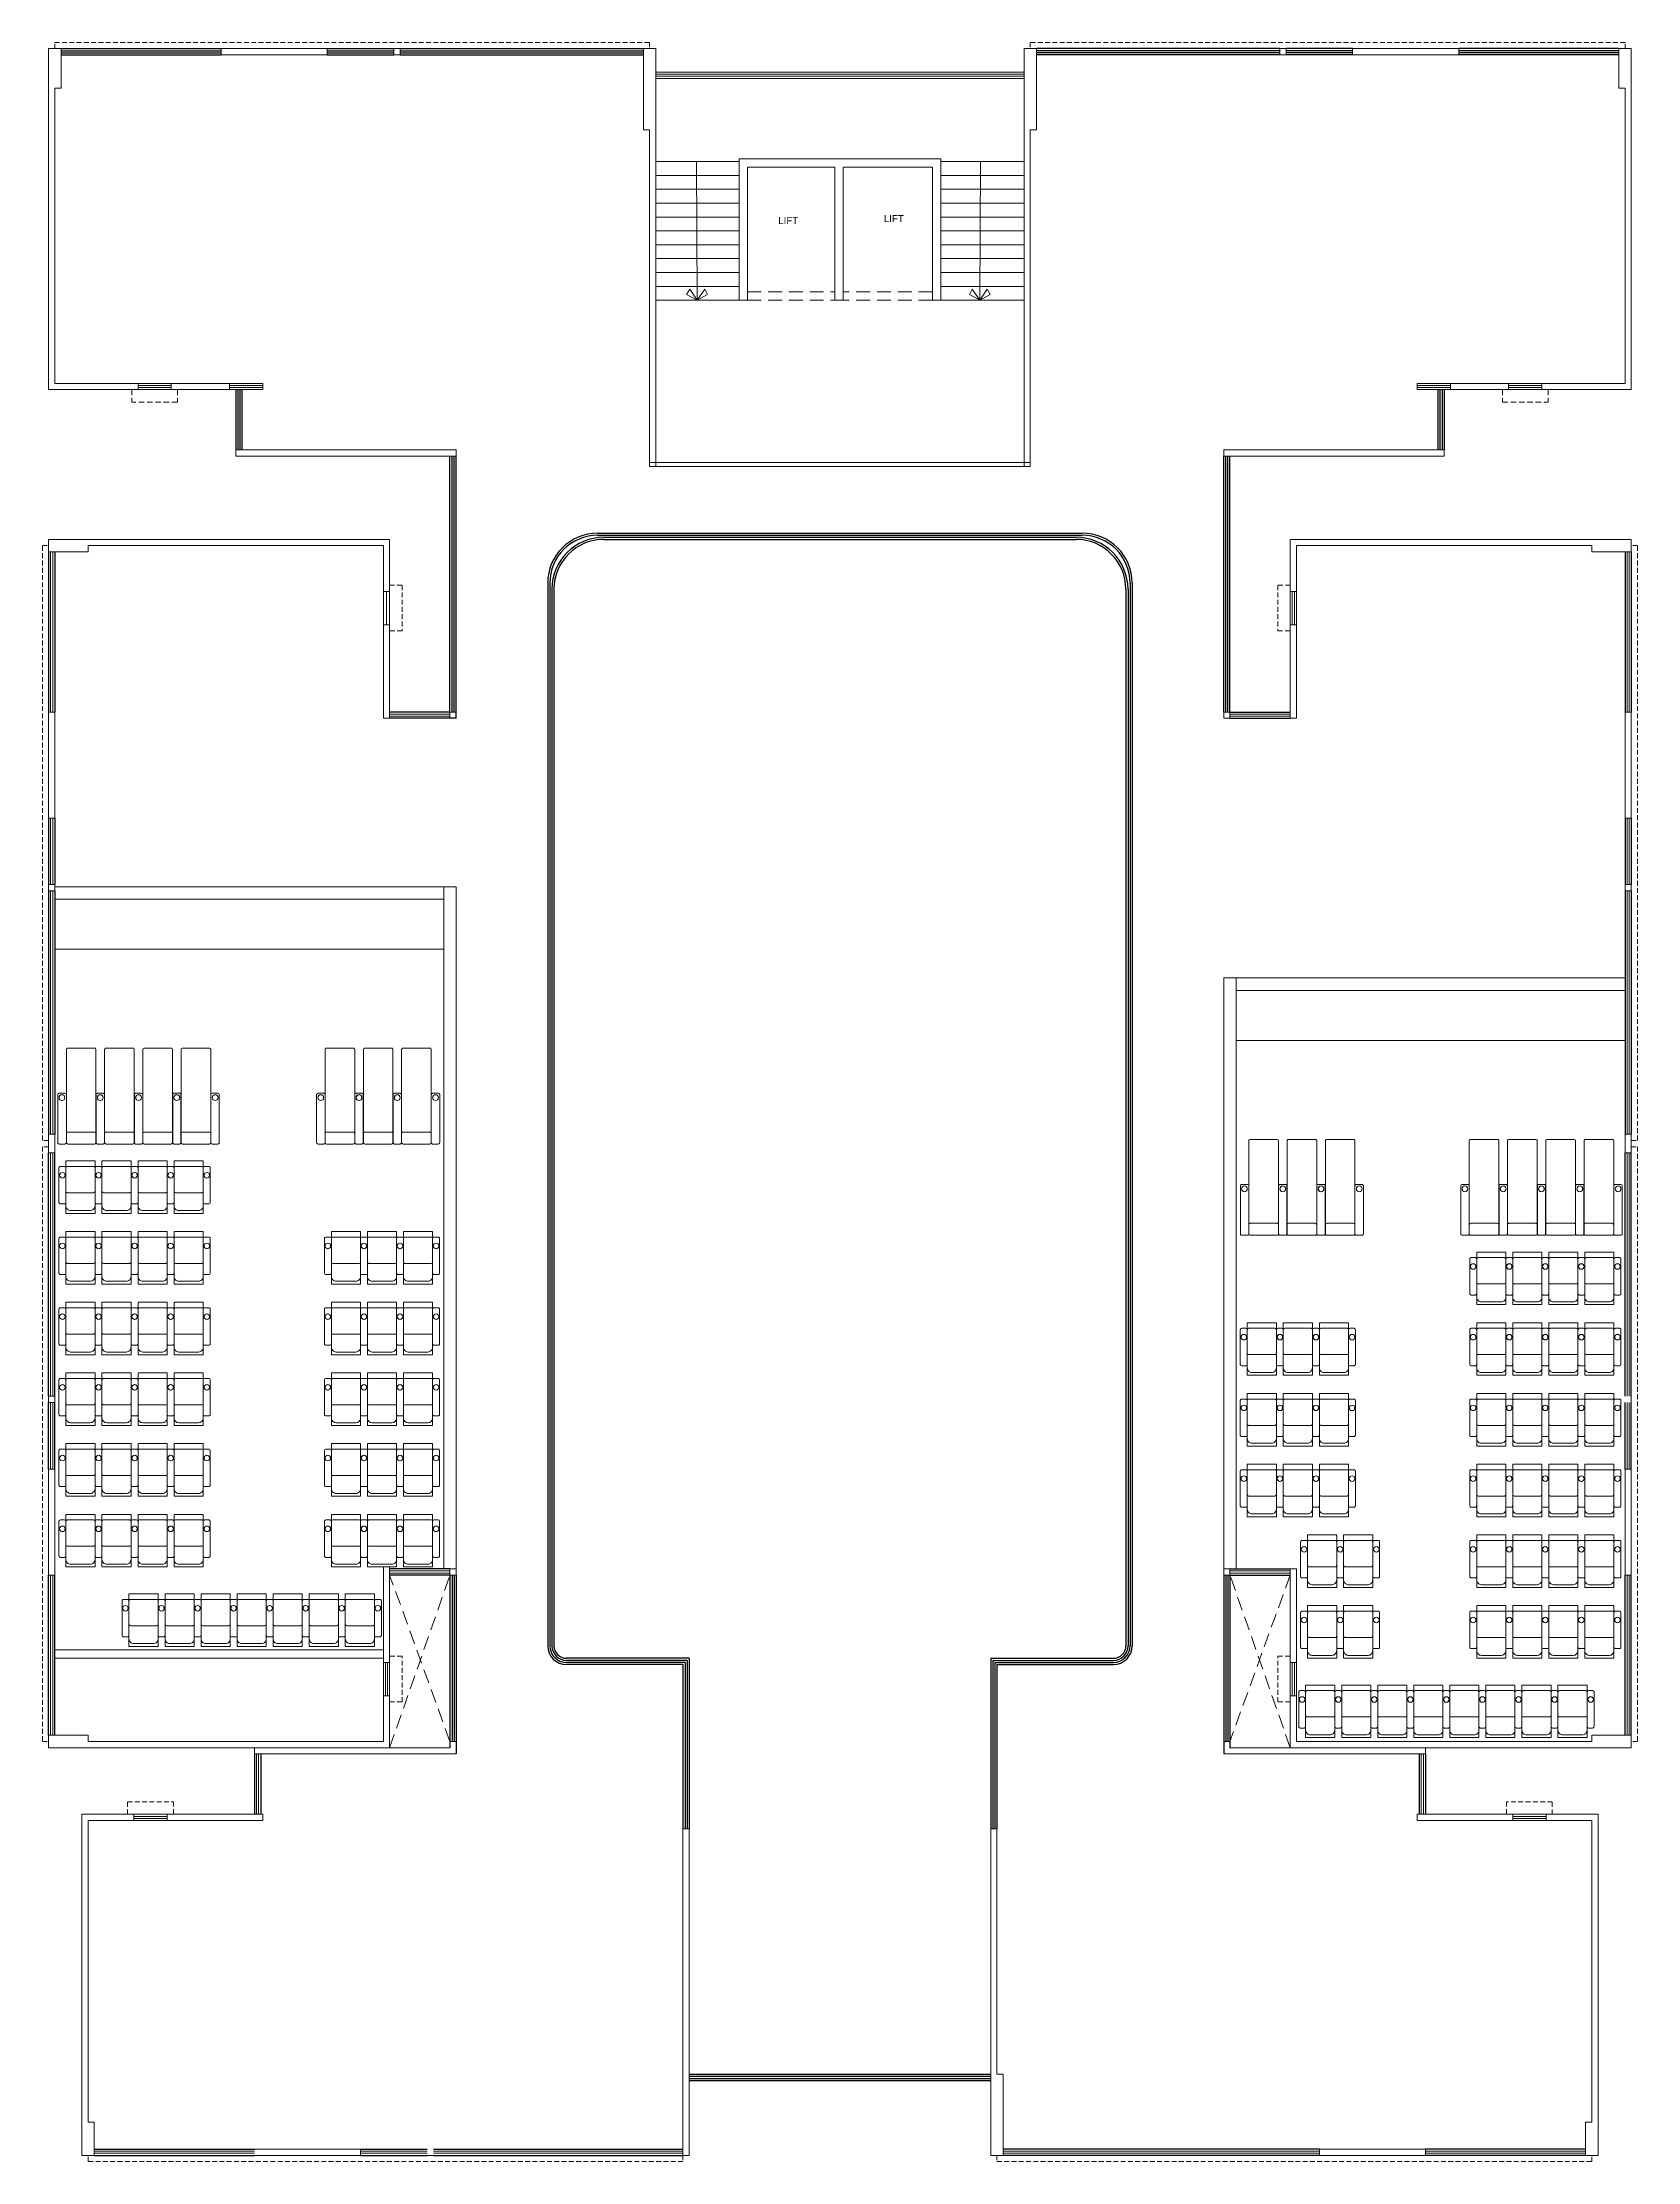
# Model space of a CAD drawing. Header units: inches. Extents: x 1807 to 67852, y 1160 to 20242.
# Drawn here: x 35928 to 37079, y 8234 to 9763 of the extents above; entities that cross this region are included whole.
import ezdxf
from ezdxf.lldxf.tags import DXFTag

# ---------------------------------------------------------------- set-up
doc = ezdxf.new("R2010")
doc.units = ezdxf.units.IN
doc.header["$MEASUREMENT"] = 0
doc.linetypes.add('DASHED', pattern=[0.75, 0.5, -0.25])
for name, color, linetype, lineweight in [('02WINDOW & DOTTED', 8, 'Continuous', 20), ('CHAIRS', 34, 'Continuous', 20), ('Nstair', 8, 'Continuous', 20), ('PROJ.', 8, 'DASHED', 20), ('RAILING', 8, 'Continuous', 25), ('Railing 01', 8, 'Continuous', 18), ('SHOP TEXT', 7, 'Continuous', 15), ('wall', 7, 'Continuous', 20), ('WALLS', 7, 'Continuous', 20), ('WINDOW', 8, 'Continuous', 15)]:
    doc.layers.add(name, color=color, linetype=linetype, lineweight=lineweight)
doc.layers.add('Chair', color=34, linetype='Continuous')
doc.layers.add('GF', color=36, linetype='Continuous')
doc.styles.add('Krupalu 1', font='arial.ttf')
tags = doc.linetypes.add('HIDDEN', pattern=[0.375, 0.25, -0.125]).pattern_tags.tags
tags[6:7] = [DXFTag(74, 4), DXFTag(75, 0), DXFTag(340, '0'), DXFTag(46, 1.0), DXFTag(50, 0.0), DXFTag(44, 0.0), DXFTag(45, 0.0)]
tags[4:5] = [DXFTag(74, 4), DXFTag(75, 0), DXFTag(340, '0'), DXFTag(46, 1.0), DXFTag(50, 0.0), DXFTag(44, 0.0), DXFTag(45, 0.0)]

msp = doc.modelspace()

# ---------------------------------------------------------------- texts
at = {"layer": 'SHOP TEXT', "ltscale": 0.1, "style": 'Krupalu 1'}
for p in [(36459.2, 9631.7), (36535.3, 9633.1)]:
    msp.add_text('LIFT', height=5, dxfattribs=at).set_placement(p)

# ---------------------------------------------------------------- blocks, each defined once
blk = doc.blocks.new('Recliner chair-01')
at = {"layer": 'CHAIRS', "linetype": 'HIDDEN', "lineweight": -2}
blk.add_lwpolyline([(-10.5, 33.9), (10.5, 33.9), (10.5, -4), (-10.5, -4)], close=True, dxfattribs=at)
at = {"layer": 'CHAIRS', "lineweight": -2}
for points in [[(-7.1, 31.9), (7.1, 31.9, -0.414214), (10.5, 28.5), (10.5, 1, -0.414214), (9.5, 0), (-9.5, 0, -0.414214), (-10.5, 1), (-10.5, 28.5, -0.414214)], [(-10.5, 1), (-10.5, 26, 0.414214), (-11.5, 27), (-14.5, 27, 0.414214), (-15.5, 26), (-15.5, 1, 0.414214), (-14.5, 0), (-11.5, 0, 0.414214)], [(10.5, 1), (10.5, 18, 0.414214), (9.5, 19), (-9.5, 19, 0.414214), (-10.5, 18), (-10.5, 1, 0.414214), (-9.5, 0), (9.5, 0, 0.414214)], [(10.5, 1), (10.5, 26, -0.414214), (11.5, 27), (14.5, 27, -0.414214), (15.5, 26), (15.5, 1, -0.414214), (14.5, 0), (11.5, 0, -0.414214)]]:
    blk.add_lwpolyline(points, format="xyb", close=True, dxfattribs=at)
for centre in [(-13, 6.4), (13.1, 6.4)]:
    blk.add_circle(centre, 2, dxfattribs=at)
blk = doc.blocks.new('*U222')
at = {"layer": 'CHAIRS'}
blk.add_blockref('Recliner chair-01', (0, -14.9), dxfattribs=at)
blk = doc.blocks.new('*U221')
at = {"layer": 'GF', "color": 0, "linetype": 'ByBlock', "lineweight": -2}
for p in [(0, 0), (26, 0), (52, 0), (78, 0)]:
    blk.add_blockref('*U222', p, dxfattribs=at)
at = {"layer": 'GF', "color": 0, "linetype": 'ByBlock', "lineweight": -2, "transparency": 16777216}
for p in [(104, 0), (130, 0), (156, 0)]:
    blk.add_blockref('*U222', p, dxfattribs=at)
blk = doc.blocks.new('*U224')
at = {"layer": 'CHAIRS'}
blk.add_blockref('Recliner chair-01', (0, -14.9), dxfattribs=at)
blk = doc.blocks.new('*U223')
at = {"layer": 'GF', "color": 0, "linetype": 'ByBlock', "lineweight": -2}
for p in [(0, 0), (26, 0), (52, 0)]:
    blk.add_blockref('*U224', p, dxfattribs=at)
at = {"layer": 'GF', "color": 0, "linetype": 'ByBlock', "lineweight": -2, "transparency": 16777216}
for p in [(78, 0), (0, -51), (26, -51), (52, -51), (78, -51), (0, -102), (26, -102), (52, -102), (78, -102), (0, -153), (26, -153), (52, -153), (78, -153), (0, -204), (26, -204), (52, -204), (78, -204), (0, -255), (26, -255), (52, -255), (78, -255)]:
    blk.add_blockref('*U224', p, dxfattribs=at)
blk = doc.blocks.new('*U226')
at = {"layer": 'CHAIRS'}
blk.add_blockref('Recliner chair-01', (0, -14.9), dxfattribs=at)
blk = doc.blocks.new('*U225')
at = {"layer": 'GF', "color": 0, "linetype": 'ByBlock', "lineweight": -2}
for p in [(0, 0), (26, 0)]:
    blk.add_blockref('*U226', p, dxfattribs=at)
at = {"layer": 'GF', "color": 0, "linetype": 'ByBlock', "lineweight": -2, "transparency": 16777216}
for p in [(52, 0), (0, -51), (26, -51), (52, -51), (0, -102), (26, -102), (52, -102), (0, -153), (26, -153), (52, -153), (0, -204), (26, -204), (52, -204)]:
    blk.add_blockref('*U226', p, dxfattribs=at)
blk = doc.blocks.new('lounger chair')
at = {"layer": 'CHAIRS'}
for points in [[(-15.5, -36), (-11.5, -36, 0.414214), (-10.5, -35), (-10.5, -1, 0.414214), (-11.5, 0), (-15.5, 0, 0.414214), (-16.5, -1), (-16.5, -35, 0.414214)], [(-10.5, -1), (-10.5, -7.5, 0.414214), (-9.5, -8.5), (9.5, -8.5, 0.414214), (10.5, -7.5), (10.5, -1, 0.414214), (9.5, 0), (-9.5, 0, 0.414214)], [(-10.5, -1), (-10.5, -67, 0.414214), (-9.5, -68), (9.5, -68, 0.414214), (10.5, -67), (10.5, -1, 0.414214), (9.5, 0), (-9.5, 0, 0.414214)], [(11.5, -36), (15.5, -36, 0.414214), (16.5, -35), (16.5, -1, 0.414214), (15.5, 0), (11.5, 0, 0.414214), (10.5, -1), (10.5, -35, 0.414214)]]:
    blk.add_lwpolyline(points, format="xyb", close=True, dxfattribs=at)
for centre in [(-13.6, -32.9), (13.6, -32.9)]:
    blk.add_circle(centre, 2.05, dxfattribs=at)
blk = doc.blocks.new('*U83')
at = {"layer": 'CHAIRS'}
blk.add_blockref('lounger chair', (0, 34), dxfattribs=at)
blk = doc.blocks.new('*U228')
at = {"layer": 'CHAIRS', "color": 0, "linetype": 'ByBlock', "lineweight": -2, "xscale": -1.016987999738211, "yscale": 1.016987999738211, "zscale": 1.016987999738211}
blk.add_blockref('*U83', (0, 0), dxfattribs=at)
blk = doc.blocks.new('*U227')
at = {"layer": 'Chair', "color": 0, "linetype": 'ByBlock', "lineweight": -2}
for p in [(0, 0), (27.6, 0), (55.2, 0)]:
    blk.add_blockref('*U228', p, dxfattribs=at)
at = {"layer": 'Chair', "color": 0, "linetype": 'ByBlock', "lineweight": -2, "transparency": 16777216}
blk.add_blockref('*U228', (82.8, 0), dxfattribs=at)
blk = doc.blocks.new('*U230')
at = {"layer": 'CHAIRS', "color": 0, "linetype": 'ByBlock', "lineweight": -2, "xscale": -1.016987999738211, "yscale": 1.016987999738211, "zscale": 1.016987999738211}
blk.add_blockref('*U83', (0, 0), dxfattribs=at)
blk = doc.blocks.new('*U229')
at = {"layer": 'Chair', "color": 0, "linetype": 'ByBlock', "lineweight": -2}
for p in [(0, 0), (27.6, 0), (55.2, 0)]:
    blk.add_blockref('*U230', p, dxfattribs=at)
blk = doc.blocks.new('*U232')
at = {"layer": 'CHAIRS'}
blk.add_blockref('Recliner chair-01', (0, -14.9), dxfattribs=at)
blk = doc.blocks.new('*U231')
at = {"layer": 'GF', "color": 0, "linetype": 'ByBlock', "lineweight": -2}
for p in [(0, 0), (26, 0), (52, 0), (78, 0)]:
    blk.add_blockref('*U232', p, dxfattribs=at)
at = {"layer": 'GF', "color": 0, "linetype": 'ByBlock', "lineweight": -2, "transparency": 16777216}
for p in [(104, 0), (130, 0), (156, 0), (182, 0)]:
    blk.add_blockref('*U232', p, dxfattribs=at)
blk = doc.blocks.new('*U234')
at = {"layer": 'CHAIRS'}
blk.add_blockref('Recliner chair-01', (0, -14.9), dxfattribs=at)
blk = doc.blocks.new('*U233')
at = {"layer": 'GF', "color": 0, "linetype": 'ByBlock', "lineweight": -2}
for p in [(0, 0), (26, 0), (52, 0)]:
    blk.add_blockref('*U234', p, dxfattribs=at)
at = {"layer": 'GF', "color": 0, "linetype": 'ByBlock', "lineweight": -2, "transparency": 16777216}
for p in [(78, 0), (0, -51), (26, -51), (52, -51), (78, -51), (0, -102), (26, -102), (52, -102), (78, -102), (0, -153), (26, -153), (52, -153), (78, -153), (0, -204), (26, -204), (52, -204), (78, -204), (0, -255), (26, -255), (52, -255), (78, -255)]:
    blk.add_blockref('*U234', p, dxfattribs=at)
blk = doc.blocks.new('*U236')
at = {"layer": 'CHAIRS'}
blk.add_blockref('Recliner chair-01', (0, -14.9), dxfattribs=at)
blk = doc.blocks.new('*U235')
at = {"layer": 'GF', "color": 0, "linetype": 'ByBlock', "lineweight": -2}
for p in [(0, 0), (26, 0)]:
    blk.add_blockref('*U236', p, dxfattribs=at)
at = {"layer": 'GF', "color": 0, "linetype": 'ByBlock', "lineweight": -2, "transparency": 16777216}
for p in [(52, 0), (0, -51), (26, -51), (52, -51), (0, -102), (26, -102), (52, -102)]:
    blk.add_blockref('*U236', p, dxfattribs=at)
blk = doc.blocks.new('*U238')
at = {"layer": 'CHAIRS', "color": 0, "linetype": 'ByBlock', "lineweight": -2, "xscale": -1.016987999738211, "yscale": 1.016987999738211, "zscale": 1.016987999738211}
blk.add_blockref('*U83', (0, 0), dxfattribs=at)
blk = doc.blocks.new('*U237')
at = {"layer": 'Chair', "color": 0, "linetype": 'ByBlock', "lineweight": -2}
for p in [(0, 0), (27.6, 0), (55.2, 0)]:
    blk.add_blockref('*U238', p, dxfattribs=at)
at = {"layer": 'Chair', "color": 0, "linetype": 'ByBlock', "lineweight": -2, "transparency": 16777216}
blk.add_blockref('*U238', (82.8, 0), dxfattribs=at)
blk = doc.blocks.new('*U240')
at = {"layer": 'CHAIRS', "color": 0, "linetype": 'ByBlock', "lineweight": -2, "xscale": -1.016987999738211, "yscale": 1.016987999738211, "zscale": 1.016987999738211}
blk.add_blockref('*U83', (0, 0), dxfattribs=at)
blk = doc.blocks.new('*U239')
at = {"layer": 'Chair', "color": 0, "linetype": 'ByBlock', "lineweight": -2}
for p in [(0, 0), (27.6, 0), (55.2, 0)]:
    blk.add_blockref('*U240', p, dxfattribs=at)
blk = doc.blocks.new('*U242')
at = {"layer": 'CHAIRS'}
blk.add_blockref('Recliner chair-01', (0, -14.9), dxfattribs=at)
blk = doc.blocks.new('*U241')
at = {"layer": 'GF', "color": 0, "linetype": 'ByBlock', "lineweight": -2}
for p in [(0, 0), (26, 0)]:
    blk.add_blockref('*U242', p, dxfattribs=at)
at = {"layer": 'GF', "color": 0, "linetype": 'ByBlock', "lineweight": -2, "transparency": 16777216}
for p in [(0, -51), (26, -51)]:
    blk.add_blockref('*U242', p, dxfattribs=at)

# ---------------------------------------------------------------- linework, layer by layer
at = {"layer": '02WINDOW & DOTTED'}
for p, q in [((36636.4, 9741.2), (36370.7, 9741.2)), ((36636.4, 9739.7), (36370.7, 9739.7)), ((36636.4, 9738.2), (36370.7, 9738.2)), ((36636.4, 9736.7), (36370.7, 9736.7)), ((36334.7, 8597.2), (36394.7, 8597.2)), ((36334.7, 8595.7), (36393.2, 8595.7)), ((36334.7, 8594.2), (36391.7, 8594.2)), ((36334.7, 8592.7), (36390.2, 8592.7))]:
    msp.add_line(p, q, dxfattribs=at)
at = {"layer": '02WINDOW & DOTTED', "linetype": 'DASHED', "ltscale": 20}
for p, q in [((36436.9, 9582.7), (36499.9, 9582.7)), ((36436.9, 9576.7), (36499.9, 9576.7)), ((36570.4, 9582.7), (36505.9, 9582.7)), ((36570.4, 9576.7), (36505.9, 9576.7)), ((36222.4, 8537.2), (36178.9, 8657.2)), ((36178.9, 8532.7), (36222.4, 8657.2)), ((36828.4, 8532.7), (36784.9, 8657.2)), ((36828.4, 8657.2), (36784.9, 8537.2))]:
    msp.add_line(p, q, dxfattribs=at)
at = {"layer": 'Nstair', "ltscale": 10}
for p, q in [((36430.9, 9676.7), (36370.9, 9676.7)), ((36400.2, 9676.7), (36400.7, 9576.7)), ((36576.4, 9676.7), (36636.4, 9676.7)), ((36605, 9676.7), (36604.5, 9576.7)), ((36430.9, 9666.7), (36370.9, 9666.7)), ((36576.4, 9666.7), (36636.4, 9666.7)), ((36430.9, 9656.7), (36370.9, 9656.7)), ((36430.9, 9646.7), (36370.9, 9646.7)), ((36576.4, 9656.7), (36636.4, 9656.7)), ((36576.4, 9646.7), (36636.4, 9646.7)), ((36430.9, 9636.7), (36370.9, 9636.7)), ((36576.4, 9636.7), (36636.4, 9636.7)), ((36430.9, 9626.7), (36370.9, 9626.7)), ((36430.9, 9616.7), (36370.9, 9616.7)), ((36576.4, 9626.7), (36636.4, 9626.7)), ((36576.4, 9616.7), (36636.4, 9616.7)), ((36430.9, 9606.7), (36370.9, 9606.7)), ((36576.4, 9606.7), (36636.4, 9606.7)), ((36430.9, 9596.7), (36370.9, 9596.7)), ((36430.9, 9586.7), (36370.9, 9586.7)), ((36393.1, 9580.9), (36395.3, 9584.8)), ((36395.3, 9584.8), (36400.7, 9576.7)), ((36406.1, 9584.8), (36400.7, 9576.7)), ((36408.2, 9580.9), (36406.1, 9584.8)), ((36576.4, 9596.7), (36636.4, 9596.7)), ((36576.4, 9586.7), (36636.4, 9586.7)), ((36597, 9580.9), (36599.1, 9584.8)), ((36599.1, 9584.8), (36604.5, 9576.7)), ((36609.9, 9584.8), (36604.5, 9576.7)), ((36612.1, 9580.9), (36609.9, 9584.8)), ((36430.9, 9576.7), (36370.9, 9576.7)), ((36400.7, 9576.7), (36393.1, 9580.9)), ((36400.7, 9576.7), (36408.2, 9580.9)), ((36576.4, 9576.7), (36636.4, 9576.7)), ((36604.5, 9576.7), (36597, 9580.9)), ((36604.5, 9576.7), (36612.1, 9580.9))]:
    msp.add_line(p, q, dxfattribs=at)
at = {"layer": 'PROJ.', "ltscale": 8}
for p, q in [((35992.9, 9512.2), (35992.9, 9503.2)), ((36025.9, 9512.2), (36025.9, 9503.2)), ((36981.4, 9512.2), (36981.4, 9503.2)), ((37014.4, 9512.2), (37014.4, 9503.2)), ((36025.9, 9503.2), (35992.9, 9503.2)), ((36981.4, 9503.2), (37014.4, 9503.2))]:
    msp.add_line(p, q, dxfattribs=at)
at = {"layer": 'PROJ.', "ltscale": 7}
for points in [[(35937.4, 9758.2), (35937.4, 9762.7), (36366.4, 9762.7), (36366.4, 9758.2)], [(37069.9, 9758.2), (37069.9, 9762.7), (36640.9, 9762.7), (36640.9, 9758.2)], [(35932.9, 8970.7), (35928.4, 8970.7), (35928.4, 9399.7), (35932.9, 9399.7)], [(37074.4, 8970.7), (37078.9, 8970.7), (37078.9, 9399.7), (37074.4, 9399.7)], [(36178.9, 9371.2), (36187.9, 9371.2), (36187.9, 9338.2), (36178.9, 9338.2)], [(36828.4, 9371.2), (36819.4, 9371.2), (36819.4, 9338.2), (36828.4, 9338.2)], [(35932.9, 8966.2), (35928.4, 8966.2), (35928.4, 8537.2), (35932.9, 8537.2)], [(37074.4, 8966.2), (37078.9, 8966.2), (37078.9, 8537.2), (37074.4, 8537.2)], [(36178.9, 8565.7), (36187.9, 8565.7), (36187.9, 8598.7), (36178.9, 8598.7)], [(36828.4, 8565.7), (36819.4, 8565.7), (36819.4, 8598.7), (36828.4, 8598.7)], [(35989.9, 8484.7), (35989.9, 8493.7), (36022.9, 8493.7), (36022.9, 8484.7)], [(37017.4, 8484.7), (37017.4, 8493.7), (36984.4, 8493.7), (36984.4, 8484.7)], [(36390.4, 8238.7), (36390.4, 8234.2), (35961.4, 8234.2), (35961.4, 8238.7)], [(36616.9, 8238.7), (36616.9, 8234.2), (37045.9, 8234.2), (37045.9, 8238.7)]]:
    msp.add_lwpolyline(points, dxfattribs=at)
at = {"layer": 'RAILING'}
for p, q in [((35941.9, 9758.2), (36057.4, 9758.2)), ((35941.9, 9756.7), (36057.4, 9756.7)), ((35941.9, 9755.2), (36057.4, 9755.2)), ((35941.9, 9753.7), (36057.4, 9753.7)), ((36133.9, 9758.2), (36181.9, 9758.2)), ((36133.9, 9756.7), (36181.9, 9756.7)), ((36133.9, 9755.2), (36181.9, 9755.2)), ((36133.9, 9753.7), (36181.9, 9753.7)), ((36186.4, 9758.2), (36361.9, 9758.2)), ((36186.4, 9756.7), (36361.9, 9756.7)), ((36186.4, 9755.2), (36361.9, 9755.2)), ((36186.4, 9753.7), (36361.9, 9753.7)), ((36820.9, 9758.2), (36645.4, 9758.2)), ((36820.9, 9756.7), (36645.4, 9756.7)), ((36820.9, 9755.2), (36645.4, 9755.2)), ((36820.9, 9753.7), (36645.4, 9753.7)), ((36873.4, 9758.2), (36825.4, 9758.2)), ((36873.4, 9756.7), (36825.4, 9756.7)), ((36873.4, 9755.2), (36825.4, 9755.2)), ((36873.4, 9753.7), (36825.4, 9753.7)), ((37065.4, 9758.2), (36949.9, 9758.2)), ((37065.4, 9756.7), (36949.9, 9756.7)), ((37065.4, 9755.2), (36949.9, 9755.2)), ((37065.4, 9753.7), (36949.9, 9753.7)), ((36067.9, 9512.2), (36067.9, 9468.7)), ((36069.4, 9512.2), (36069.4, 9468.7)), ((36070.9, 9512.2), (36070.9, 9468.7)), ((36072.4, 9512.2), (36072.4, 9468.7)), ((36934.9, 9512.2), (36934.9, 9468.7)), ((36936.4, 9512.2), (36936.4, 9468.7)), ((36937.9, 9512.2), (36937.9, 9468.7)), ((36939.4, 9512.2), (36939.4, 9468.7)), ((36222.4, 9279.7), (36222.4, 9464.2)), ((36223.9, 9279.7), (36223.9, 9464.2)), ((36225.4, 9279.7), (36225.4, 9464.2)), ((36226.9, 9275.2), (36226.9, 9464.2)), ((36780.4, 9279.7), (36780.4, 9464.2)), ((36781.9, 9279.7), (36781.9, 9464.2)), ((36783.4, 9279.7), (36783.4, 9464.2)), ((36784.9, 9279.7), (36784.9, 9464.2)), ((36328.9, 9408.7), (36678.4, 9408.7)), ((36328.9, 9407.2), (36678.4, 9407.2)), ((36333.4, 9405.7), (36673.9, 9405.7)), ((36333.4, 9404.2), (36673.9, 9404.2)), ((35932.9, 9395.2), (35932.9, 9279.7)), ((35937.4, 9395.2), (35937.4, 9279.7)), ((37069.9, 9395.2), (37069.9, 9279.7)), ((37074.4, 9395.2), (37074.4, 9279.7)), ((36292.9, 9372.7), (36292.9, 8606.2)), ((36294.4, 9372.7), (36294.4, 8606.2)), ((36712.9, 9372.7), (36712.9, 8605.9)), ((36714.4, 9372.7), (36714.4, 8605.9)), ((36295.9, 9368.2), (36295.9, 8606.2)), ((36297.4, 9368.2), (36297.4, 8606.2)), ((36709.9, 9368.2), (36709.9, 8606)), ((36711.4, 9368.2), (36711.4, 8606)), ((36222.4, 9279.7), (36178.9, 9279.7)), ((36784.9, 9279.7), (36828.4, 9279.7)), ((36226.9, 9275.2), (36178.9, 9275.2)), ((36784.9, 9275.2), (36828.4, 9275.2)), ((35932.9, 9203.2), (35932.9, 9155.2)), ((35937.4, 9203.2), (35937.4, 9155.2)), ((37069.9, 9203.2), (37069.9, 9155.2)), ((37074.4, 9203.2), (37074.4, 9155.2)), ((35932.9, 9150.7), (35932.9, 8975.2)), ((35937.4, 9150.7), (35937.4, 8975.2)), ((37069.9, 9150.7), (37069.9, 8975.2)), ((37074.4, 9150.7), (37074.4, 8975.2)), ((35932.9, 8786.2), (35932.9, 8961.7)), ((35937.4, 8786.2), (35937.4, 8961.7)), ((37069.9, 8786.2), (37069.9, 8961.7)), ((37074.4, 8786.2), (37074.4, 8961.7)), ((35932.9, 8733.7), (35932.9, 8781.7)), ((35937.4, 8733.7), (35937.4, 8781.7)), ((37069.9, 8733.7), (37069.9, 8781.7)), ((37074.4, 8733.7), (37074.4, 8781.7)), ((35932.9, 8541.7), (35932.9, 8657.2)), ((35937.4, 8541.7), (35937.4, 8657.2)), ((36222.4, 8661.7), (36178.9, 8661.7)), ((36222.4, 8657.2), (36178.9, 8657.2)), ((36222.4, 8657.2), (36222.4, 8532.7)), ((36223.9, 8657.2), (36223.9, 8537.2)), ((36225.4, 8657.2), (36225.4, 8537.2)), ((36226.9, 8657.2), (36226.9, 8528.2)), ((36780.4, 8657.2), (36780.4, 8528.2)), ((36781.9, 8657.2), (36781.9, 8537.2)), ((36783.4, 8657.2), (36783.4, 8537.2)), ((36784.9, 8661.7), (36828.4, 8661.7)), ((36784.9, 8657.2), (36828.4, 8657.2)), ((36784.9, 8657.2), (36784.9, 8532.7)), ((37069.9, 8541.7), (37069.9, 8657.2)), ((37074.4, 8541.7), (37074.4, 8657.2)), ((36394.9, 8597.2), (36306.4, 8597.2)), ((36393.4, 8595.7), (36306.4, 8595.7)), ((36391.9, 8594.2), (36306.4, 8594.2)), ((36390.4, 8592.7), (36306.4, 8592.7)), ((36390.4, 8592.7), (36390.4, 8474.2)), ((36391.9, 8594.2), (36391.9, 8474.2)), ((36393.4, 8595.7), (36393.4, 8474.2)), ((36394.9, 8597.2), (36394.9, 8474.2)), ((36612.4, 8597.2), (36612.4, 8474.2)), ((36612.4, 8597.2), (36700.9, 8597.2)), ((36613.9, 8595.7), (36613.9, 8474.2)), ((36613.9, 8595.7), (36700.9, 8595.7)), ((36615.4, 8594.2), (36615.4, 8474.2)), ((36615.4, 8594.2), (36700.9, 8594.2)), ((36616.9, 8592.7), (36616.9, 8474.2)), ((36616.9, 8592.7), (36700.9, 8592.7)), ((36081.4, 8528.2), (36081.4, 8484.7)), ((36085.9, 8528.2), (36085.9, 8484.7)), ((36921.4, 8528.2), (36921.4, 8484.7)), ((36925.9, 8528.2), (36925.9, 8484.7)), ((36394.9, 8297.2), (36612.4, 8297.2)), ((36394.9, 8295.7), (36612.4, 8295.7)), ((36394.9, 8294.2), (36612.4, 8294.2)), ((36394.9, 8292.7), (36612.4, 8292.7)), ((36394.9, 8292.7), (36612.4, 8292.7)), ((35965.9, 8243.2), (36081.4, 8243.2)), ((35965.9, 8238.7), (36081.4, 8238.7)), ((36157.9, 8243.2), (36205.9, 8243.2)), ((36157.9, 8238.7), (36205.9, 8238.7)), ((36210.4, 8243.2), (36390.4, 8243.2)), ((36210.4, 8238.7), (36390.4, 8238.7)), ((36792.4, 8243.2), (36621.4, 8243.2)), ((36792.4, 8238.7), (36621.4, 8238.7)), ((36849.4, 8243.2), (36792.4, 8243.2)), ((36849.4, 8238.7), (36792.4, 8238.7)), ((37041.4, 8243.2), (36925.9, 8243.2)), ((37041.4, 8238.7), (36925.9, 8238.7))]:
    msp.add_line(p, q, dxfattribs=at)
for centre, radius, start, end in [((36328.9, 9372.7), 36, 90, 180), ((36328.9, 9372.7), 34.5, 90, 180), ((36333.4, 9368.2), 37.5, 90, 180), ((36333.4, 9368.2), 36, 90, 180), ((36673.9, 9368.2), 37.5, 0, 90), ((36673.9, 9368.2), 36, 0, 90), ((36678.4, 9372.7), 36, 0, 90), ((36678.4, 9372.7), 34.5, 0, 90), ((36306.4, 8606.2), 13.5, 180, 270), ((36306.4, 8606.2), 12, 180, 270), ((36306.4, 8606.2), 10.5, 180, 270), ((36306.4, 8606.2), 9, 180, 270), ((36700.9, 8606.2), 13.5, 270, 0), ((36700.9, 8606.2), 12, 270, 0), ((36700.9, 8606.2), 10.5, 270, 0), ((36700.9, 8606.2), 9, 270, 0)]:
    msp.add_arc(centre, radius, start, end, dxfattribs=at)
at = {"layer": 'Railing 01'}
for p, q in [((35934.4, 9395.2), (35934.4, 9279.7)), ((35935.9, 9395.2), (35935.9, 9279.7)), ((37071.4, 9395.2), (37071.4, 9279.7)), ((37072.9, 9395.2), (37072.9, 9279.7)), ((36222.4, 9278.2), (36178.9, 9278.2)), ((36784.9, 9278.2), (36828.4, 9278.2)), ((36222.4, 9276.7), (36178.9, 9276.7)), ((36784.9, 9276.7), (36828.4, 9276.7)), ((35934.4, 9203.2), (35934.4, 9155.2)), ((35935.9, 9203.2), (35935.9, 9155.2)), ((37071.4, 9203.2), (37071.4, 9155.2)), ((37072.9, 9203.2), (37072.9, 9155.2)), ((35934.4, 9150.7), (35934.4, 8975.2)), ((35935.9, 9150.7), (35935.9, 8975.2)), ((37071.4, 9150.7), (37071.4, 8975.2)), ((37072.9, 9150.7), (37072.9, 8975.2)), ((35934.4, 8786.2), (35934.4, 8961.7)), ((35935.9, 8786.2), (35935.9, 8961.7)), ((37071.4, 8786.2), (37071.4, 8961.7)), ((37072.9, 8786.2), (37072.9, 8961.7)), ((35934.4, 8733.7), (35934.4, 8781.7)), ((35935.9, 8733.7), (35935.9, 8781.7)), ((37071.4, 8733.7), (37071.4, 8781.7)), ((37072.9, 8733.7), (37072.9, 8781.7)), ((35934.4, 8541.7), (35934.4, 8657.2)), ((35935.9, 8541.7), (35935.9, 8657.2)), ((36222.4, 8660.2), (36178.9, 8660.2)), ((36222.4, 8658.7), (36178.9, 8658.7)), ((36784.9, 8660.2), (36828.4, 8660.2)), ((36784.9, 8658.7), (36828.4, 8658.7)), ((37071.4, 8541.7), (37071.4, 8657.2)), ((37072.9, 8541.7), (37072.9, 8657.2)), ((36082.9, 8528.2), (36082.9, 8484.7)), ((36084.4, 8528.2), (36084.4, 8484.7)), ((36922.9, 8528.2), (36922.9, 8484.7)), ((36924.4, 8528.2), (36924.4, 8484.7)), ((35965.9, 8241.7), (36081.4, 8241.7)), ((35965.9, 8240.2), (36081.4, 8240.2)), ((36157.9, 8241.7), (36205.9, 8241.7)), ((36157.9, 8240.2), (36205.9, 8240.2)), ((36210.4, 8241.7), (36390.4, 8241.7)), ((36210.4, 8240.2), (36390.4, 8240.2)), ((36792.4, 8241.7), (36621.4, 8241.7)), ((36792.4, 8240.2), (36621.4, 8240.2)), ((36849.4, 8241.7), (36792.4, 8241.7)), ((36849.4, 8240.2), (36792.4, 8240.2)), ((37041.4, 8241.7), (36925.9, 8241.7)), ((37041.4, 8240.2), (36925.9, 8240.2))]:
    msp.add_line(p, q, dxfattribs=at)
at = {"layer": 'wall'}
for p, q in [((35932.9, 9758.2), (35932.9, 9512.2)), ((35932.9, 9758.2), (35941.9, 9758.2)), ((35941.9, 9734.2), (35941.9, 9758.2)), ((36057.4, 9758.2), (36057.4, 9753.7)), ((36057.4, 9758.2), (36133.9, 9758.2)), ((36057.4, 9753.7), (36129.4, 9753.7)), ((36129.4, 9753.7), (36129.4, 9753.7)), ((36133.9, 9753.7), (36129.4, 9753.7)), ((36133.9, 9758.2), (36133.9, 9753.7)), ((36181.9, 9758.2), (36181.9, 9758.2)), ((36181.9, 9758.2), (36186.4, 9758.2)), ((36361.9, 9758.2), (36361.9, 9704.2)), ((36361.9, 9758.2), (36370.9, 9758.2)), ((36370.9, 9758.2), (36370.9, 9456.7)), ((36636.4, 9758.2), (36636.4, 9456.7)), ((36645.4, 9758.2), (36636.4, 9758.2)), ((36645.4, 9758.2), (36645.4, 9704.2)), ((36820.9, 9758.2), (36820.9, 9753.7)), ((36825.4, 9758.2), (36820.9, 9758.2)), ((36825.4, 9758.2), (36825.4, 9753.7)), ((36873.4, 9758.2), (36873.4, 9753.7)), ((36949.9, 9758.2), (36873.4, 9758.2)), ((36949.9, 9753.7), (36873.4, 9753.7)), ((36949.9, 9758.2), (36949.9, 9753.7)), ((37065.4, 9734.2), (37065.4, 9758.2)), ((37074.4, 9758.2), (37065.4, 9758.2)), ((37074.4, 9758.2), (37074.4, 9512.2)), ((35937.4, 9729.7), (35937.4, 9569.2)), ((35941.9, 9729.7), (35937.4, 9729.7)), ((35941.9, 9729.7), (35941.9, 9734.2)), ((37065.4, 9729.7), (37065.4, 9734.2)), ((37065.4, 9734.2), (37065.4, 9734.2)), ((37065.4, 9729.7), (37069.9, 9729.7)), ((37069.9, 9729.7), (37069.9, 9569.2)), ((36361.9, 9699.7), (36361.9, 9704.2)), ((36361.9, 9704.2), (36361.9, 9704.2)), ((36361.9, 9699.7), (36366.4, 9699.7)), ((36366.4, 9699.7), (36366.4, 9456.7)), ((36640.9, 9699.7), (36640.9, 9456.7)), ((36645.4, 9699.7), (36640.9, 9699.7)), ((36645.4, 9699.7), (36645.4, 9704.2)), ((36645.4, 9704.2), (36645.4, 9704.2)), ((36505.9, 9678.7), (36430.9, 9678.7)), ((36430.9, 9678.7), (36430.9, 9576.7)), ((36499.9, 9678.7), (36576.4, 9678.7)), ((36576.4, 9678.7), (36576.4, 9576.7)), ((36436.9, 9576.7), (36436.9, 9672.7)), ((36436.9, 9672.7), (36499.9, 9672.7)), ((36499.9, 9672.7), (36499.9, 9576.7)), ((36499.9, 9576.7), (36499.9, 9672.7)), ((36505.9, 9576.7), (36505.9, 9672.7)), ((36570.4, 9672.7), (36505.9, 9672.7)), ((36505.9, 9672.7), (36505.9, 9576.7)), ((36570.4, 9576.7), (36570.4, 9672.7)), ((35937.4, 9569.2), (35937.4, 9564.7)), ((35937.4, 9569.2), (35937.4, 9569.2)), ((36430.9, 9576.7), (36436.9, 9576.7)), ((36499.9, 9576.7), (36505.9, 9576.7)), ((36505.9, 9576.7), (36499.9, 9576.7)), ((36576.4, 9576.7), (36570.4, 9576.7)), ((37069.9, 9569.2), (37069.9, 9564.7)), ((37069.9, 9569.2), (37069.9, 9569.2)), ((35937.4, 9564.7), (35937.4, 9564.7)), ((35937.4, 9564.7), (35937.4, 9516.7)), ((37069.9, 9564.7), (37069.9, 9564.7)), ((37069.9, 9564.7), (37069.9, 9516.7)), ((35997.4, 9512.2), (35932.9, 9512.2)), ((35997.4, 9516.7), (35937.4, 9516.7)), ((35997.4, 9516.7), (35997.4, 9512.2)), ((36021.4, 9516.7), (36021.4, 9512.2)), ((36063.4, 9512.2), (36021.4, 9512.2)), ((36025.9, 9516.7), (36025.9, 9516.7)), ((36063.4, 9516.7), (36025.9, 9516.7)), ((36063.4, 9516.7), (36063.4, 9512.2)), ((36943.9, 9516.7), (36985.9, 9516.7)), ((36943.9, 9516.7), (36943.9, 9512.2)), ((36943.9, 9512.2), (36985.9, 9512.2)), ((36985.9, 9516.7), (36985.9, 9512.2)), ((37009.9, 9516.7), (37009.9, 9512.2)), ((37009.9, 9516.7), (37069.9, 9516.7)), ((37009.9, 9512.2), (37074.4, 9512.2)), ((36067.9, 9468.7), (36067.9, 9464.2)), ((36939.4, 9468.7), (36939.4, 9464.2)), ((36178.9, 9404.2), (35932.9, 9404.2)), ((35932.9, 9395.2), (35932.9, 9404.2)), ((36178.9, 9366.7), (36178.9, 9404.2)), ((36828.4, 9404.2), (37074.4, 9404.2)), ((36828.4, 9366.7), (36828.4, 9404.2)), ((37074.4, 9395.2), (37074.4, 9404.2)), ((35956.9, 9395.2), (35932.9, 9395.2)), ((35956.9, 9395.2), (35956.9, 9395.2)), ((35956.9, 9395.2), (35961.4, 9395.2)), ((35961.4, 9399.7), (35961.4, 9395.2)), ((36121.9, 9399.7), (35961.4, 9399.7)), ((36121.9, 9399.7), (36121.9, 9399.7)), ((36126.4, 9399.7), (36121.9, 9399.7)), ((36126.4, 9399.7), (36126.4, 9399.7)), ((36832.9, 9399.7), (36880.9, 9399.7)), ((36832.9, 9366.7), (36832.9, 9399.7)), ((36880.9, 9399.7), (37045.9, 9399.7)), ((37045.9, 9399.7), (37045.9, 9395.2)), ((37050.4, 9395.2), (37045.9, 9395.2)), ((37050.4, 9395.2), (37074.4, 9395.2)), ((37050.4, 9395.2), (37050.4, 9395.2)), ((36178.9, 9366.7, 2), (36174.4, 9366.7, 2)), ((36828.4, 9366.7), (36832.9, 9366.7)), ((36174.4, 9275.2), (36174.4, 9342.7)), ((36178.9, 9342.7), (36174.4, 9342.7)), ((36178.9, 9275.2), (36178.9, 9342.7)), ((36828.4, 9275.2), (36828.4, 9342.7)), ((36828.4, 9342.7), (36832.9, 9342.7)), ((36832.9, 9275.2), (36832.9, 9342.7)), ((35932.9, 9279.7), (35932.9, 9203.2)), ((35937.4, 9279.7), (35932.9, 9279.7)), ((35937.4, 9279.7), (35937.4, 9207.7)), ((36784.9, 9279.7), (36780.4, 9279.7)), ((37069.9, 9279.7), (37069.9, 9207.7)), ((37069.9, 9279.7), (37074.4, 9279.7)), ((37074.4, 9279.7), (37074.4, 9203.2)), ((36178.9, 9275.2), (36174.4, 9275.2)), ((36828.4, 9275.2), (36832.9, 9275.2)), ((35937.4, 9203.2), (35932.9, 9203.2)), ((35937.4, 9207.7), (35937.4, 9207.7)), ((35937.4, 9207.7), (35937.4, 9203.2)), ((37069.9, 9207.7), (37069.9, 9207.7)), ((37069.9, 9207.7), (37069.9, 9203.2)), ((37069.9, 9203.2), (37074.4, 9203.2)), ((35932.9, 9150.7), (35932.9, 9155.2)), ((37074.4, 9150.7), (37074.4, 9155.2)), ((35932.9, 8975.2), (35932.9, 8966.2)), ((37074.4, 8975.2), (37074.4, 8966.2)), ((35932.9, 8961.7), (35932.9, 8970.7)), ((37074.4, 8961.7), (37074.4, 8970.7)), ((35932.9, 8786.2), (35932.9, 8781.7)), ((37074.4, 8786.2), (37074.4, 8781.7)), ((35932.9, 8657.2), (35932.9, 8733.7)), ((35937.4, 8657.2), (35937.4, 8729.2)), ((37069.9, 8733.7), (37074.4, 8733.7)), ((37069.9, 8729.2), (37069.9, 8733.7)), ((37069.9, 8657.2), (37069.9, 8729.2)), ((37074.4, 8657.2), (37074.4, 8733.7)), ((36178.9, 8663.2), (36174.4, 8663.2)), ((36174.4, 8663.2), (36174.4, 8594.2)), ((36178.9, 8663.2), (36178.9, 8594.2)), ((36222.4, 8657.2), (36226.9, 8657.2)), ((36784.9, 8657.2), (36780.4, 8657.2)), ((36828.4, 8661.7), (36832.9, 8661.7)), ((36828.4, 8661.7), (36828.4, 8594.2)), ((36832.9, 8661.7), (36832.9, 8594.2)), ((37069.9, 8661.7), (37069.9, 8661.7)), ((37069.9, 8657.2), (37074.4, 8657.2)), ((36178.9, 8594.2), (36174.4, 8594.2)), ((36828.4, 8594.2), (36832.9, 8594.2)), ((36178.9, 8570.2), (36174.4, 8570.2)), ((36174.4, 8570.2), (36174.4, 8537.2)), ((36178.9, 8570.2), (36178.9, 8532.7)), ((36828.4, 8570.2), (36832.9, 8570.2)), ((36828.4, 8570.2), (36828.4, 8532.7)), ((36832.9, 8570.2), (36832.9, 8537.2)), ((35956.9, 8541.7), (35932.9, 8541.7)), ((35932.9, 8541.7), (35932.9, 8532.7)), ((36178.9, 8532.7), (35932.9, 8532.7)), ((35956.9, 8541.7), (35956.9, 8541.7)), ((35956.9, 8541.7), (35961.4, 8541.7)), ((35961.4, 8537.2), (35961.4, 8541.7)), ((36121.9, 8537.2), (35961.4, 8537.2)), ((36081.4, 8532.7), (36222.4, 8532.7)), ((36081.4, 8528.2), (36081.4, 8532.7)), ((36174.4, 8537.2), (36121.9, 8537.2)), ((36925.9, 8532.7), (36784.9, 8532.7)), ((36828.4, 8532.7), (37074.4, 8532.7)), ((36832.9, 8537.2), (36880.9, 8537.2)), ((36880.9, 8537.2), (37045.9, 8537.2)), ((36925.9, 8528.2), (36925.9, 8532.7)), ((37045.9, 8537.2), (37045.9, 8541.7)), ((37050.4, 8541.7), (37045.9, 8541.7)), ((37050.4, 8541.7), (37074.4, 8541.7)), ((37050.4, 8541.7), (37050.4, 8541.7)), ((37074.4, 8541.7), (37074.4, 8532.7)), ((36081.4, 8528.2), (36226.9, 8528.2)), ((36925.9, 8528.2), (36780.4, 8528.2)), ((35956.9, 8484.7), (35956.9, 8238.7)), ((35994.4, 8484.7), (35956.9, 8484.7)), ((35994.4, 8484.7), (35994.4, 8480.2)), ((36087.4, 8484.7), (36018.4, 8484.7)), ((36018.4, 8484.7), (36018.4, 8480.2)), ((36087.4, 8484.7), (36087.4, 8480.2)), ((36919.9, 8484.7), (36919.9, 8480.2)), ((36919.9, 8484.7), (36988.9, 8484.7)), ((36988.9, 8484.7), (36988.9, 8480.2)), ((37012.9, 8484.7), (37012.9, 8480.2)), ((37012.9, 8484.7), (37050.4, 8484.7)), ((37050.4, 8484.7), (37050.4, 8238.7)), ((35961.4, 8480.2), (35961.4, 8262.7)), ((35994.4, 8480.2), (35961.4, 8480.2)), ((36087.4, 8480.2), (36018.4, 8480.2)), ((36390.4, 8474.2), (36394.9, 8474.2)), ((36390.4, 8238.7), (36390.4, 8474.2)), ((36394.9, 8238.7), (36394.9, 8474.2)), ((36612.4, 8238.7), (36612.4, 8474.2)), ((36616.9, 8474.2), (36612.4, 8474.2)), ((36616.9, 8297.2), (36616.9, 8474.2)), ((36919.9, 8480.2), (36988.9, 8480.2)), ((37012.9, 8480.2), (37045.9, 8480.2)), ((37045.9, 8480.2), (37045.9, 8262.7)), ((36621.4, 8297.2), (36616.9, 8297.2)), ((36621.4, 8297.2), (36621.4, 8292.7)), ((36621.4, 8238.7), (36621.4, 8292.7)), ((36621.4, 8292.7), (36621.4, 8292.7)), ((35965.9, 8262.7), (35965.9, 8238.7)), ((37041.4, 8262.7), (37041.4, 8238.7)), ((35965.9, 8238.7), (35956.9, 8238.7)), ((36081.4, 8243.2), (36153.4, 8243.2)), ((36081.4, 8238.7), (36157.9, 8238.7)), ((36153.4, 8243.2), (36153.4, 8243.2)), ((36153.4, 8243.2), (36157.9, 8243.2)), ((36157.9, 8243.2), (36157.9, 8238.7)), ((36210.4, 8238.7), (36205.9, 8238.7)), ((36390.4, 8238.7), (36394.9, 8238.7)), ((36621.4, 8238.7), (36612.4, 8238.7)), ((36849.4, 8243.2), (36849.4, 8238.7)), ((36853.9, 8243.2), (36849.4, 8243.2)), ((36925.9, 8238.7), (36849.4, 8238.7)), ((36853.9, 8243.2), (36853.9, 8243.2)), ((36925.9, 8243.2), (36853.9, 8243.2)), ((37041.4, 8238.7), (37050.4, 8238.7))]:
    msp.add_line(p, q, dxfattribs=at)
for points in [[(36072.4, 9468.7), (36067.9, 9468.7)], [(36067.9, 9464.2), (36226.9, 9464.2)], [(36939.4, 9464.2), (36780.4, 9464.2), (36780.4, 9468.7), (36939.4, 9468.7)]]:
    msp.add_lwpolyline(points, dxfattribs=at)
at = {"layer": 'WALLS'}
msp.add_line((36025.9, 9516.7), (36021.4, 9516.7), dxfattribs=at)
for points in [[(36186.4, 9753.7), (36181.9, 9753.7), (36181.9, 9758.2), (36186.4, 9758.2)], [(36226.9, 9464.2), (36067.9, 9464.2), (36067.9, 9468.7), (36226.9, 9468.7)], [(36226.9, 9279.7), (36222.4, 9279.7), (36222.4, 9275.2), (36226.9, 9275.2)], [(36780.4, 9279.7), (36784.9, 9279.7), (36784.9, 9275.2), (36780.4, 9275.2)], [(35937.4, 9150.7), (35932.9, 9150.7), (35932.9, 9155.2), (35937.4, 9155.2)], [(35937.4, 9153.7), (36217.9, 9153.7), (36217.9, 9144.7), (35937.4, 9144.7)], [(36217.9, 9153.7), (36226.9, 9153.7), (36226.9, 8661.7), (36217.9, 8661.7)], [(37069.9, 9155.2), (37074.4, 9155.2), (37074.4, 9150.7), (37069.9, 9150.7)], [(36789.4, 9087.9), (36780.4, 9087.9), (36780.4, 8661.7), (36789.4, 8661.7)], [(37069.9, 9087.9), (36789.4, 9087.9), (36789.4, 9078.9), (37069.9, 9078.9)], [(35937.4, 8961.7), (35932.9, 8961.7), (35932.9, 8975.2), (35937.4, 8975.2)], [(37069.9, 8975.2), (37074.4, 8975.2), (37074.4, 8961.7), (37069.9, 8961.7)], [(35937.4, 8781.7), (35932.9, 8781.7), (35932.9, 8786.2), (35937.4, 8786.2)], [(35932.9, 8733.7), (35937.4, 8733.7), (35937.4, 8657.2), (35932.9, 8657.2)], [(36222.4, 8661.7), (36226.9, 8661.7), (36226.9, 8657.2), (36222.4, 8657.2)], [(36784.9, 8661.7), (36780.4, 8661.7), (36780.4, 8657.2), (36784.9, 8657.2)], [(35937.4, 8603.2), (36174.4, 8603.2), (36174.4, 8597.2), (35937.4, 8597.2)]]:
    msp.add_lwpolyline(points, close=True, dxfattribs=at)
for points in [[(36820.9, 9753.7), (36825.4, 9753.7)], [(36087.4, 9512.2), (36087.4, 9516.7)], [(36919.9, 9512.2), (36919.9, 9516.7)], [(36640.9, 9459.7), (36366.4, 9459.7)], [(36640.9, 9456.7), (36366.4, 9456.7)], [(36126.4, 9399.7), (36174.4, 9399.7), (36174.4, 9366.7)], [(35937.4, 9108.7), (36217.9, 9108.7)], [(37069.9, 9042.9), (36789.4, 9042.9)], [(36222.4, 8537.2), (36226.9, 8537.2)], [(36784.9, 8537.2), (36780.4, 8537.2)], [(35965.9, 8262.7), (35961.4, 8262.7)], [(37041.4, 8262.7), (37045.9, 8262.7)], [(36925.9, 8243.2), (36925.9, 8238.7)]]:
    msp.add_lwpolyline(points, dxfattribs=at)
at = {"layer": 'WINDOW'}
for p, q in [((36021.4, 9516.7), (35997.4, 9516.7)), ((36021.4, 9515.2), (35997.4, 9515.2)), ((36021.4, 9513.7), (35997.4, 9513.7)), ((36021.4, 9512.2), (35997.4, 9512.2)), ((36063.4, 9516.7), (36087.4, 9516.7)), ((36063.4, 9515.2), (36087.4, 9515.2)), ((36087.4, 9513.7), (36063.4, 9513.7)), ((36087.4, 9512.2), (36063.4, 9512.2)), ((36943.9, 9516.7), (36919.9, 9516.7)), ((36943.9, 9515.2), (36919.9, 9515.2)), ((36919.9, 9513.7), (36943.9, 9513.7)), ((36919.9, 9512.2), (36943.9, 9512.2)), ((36985.9, 9516.7), (37009.9, 9516.7)), ((36985.9, 9515.2), (37009.9, 9515.2)), ((36985.9, 9513.7), (37009.9, 9513.7)), ((36985.9, 9512.2), (37009.9, 9512.2)), ((36174.4, 9342.8, -2), (36174.4, 9366.8, -2)), ((36176.7, 9342.6, -2), (36176.7, 9366.7, -2)), ((36178.9, 9342.7), (36178.9, 9366.7)), ((36828.4, 9342.7), (36828.4, 9366.7)), ((36829.9, 9342.7), (36829.9, 9366.7)), ((36831.4, 9342.7), (36831.4, 9366.7)), ((36832.9, 9342.7), (36832.9, 9366.7)), ((36174.4, 8594.2), (36174.4, 8570.2)), ((36175.9, 8594.2), (36175.9, 8570.2)), ((36177.4, 8594.2), (36177.4, 8570.2)), ((36178.9, 8594.2), (36178.9, 8570.2)), ((36828.4, 8594.2), (36828.4, 8570.2)), ((36829.9, 8594.2), (36829.9, 8570.2)), ((36831.4, 8594.2), (36831.4, 8570.2)), ((36832.9, 8594.2), (36832.9, 8570.2)), ((36018.4, 8484.7), (35994.4, 8484.7)), ((36988.9, 8484.7), (37012.9, 8484.7)), ((36018.4, 8483.2), (35994.4, 8483.2)), ((36018.4, 8481.7), (35994.4, 8481.7)), ((36018.4, 8480.2), (35994.4, 8480.2)), ((36988.9, 8483.2), (37012.9, 8483.2)), ((36988.9, 8481.7), (37012.9, 8481.7)), ((36988.9, 8480.2), (37012.9, 8480.2))]:
    msp.add_line(p, q, dxfattribs=at)

# ---------------------------------------------------------------- block references
at = {"layer": 'Chair', "xscale": -1}
for name, p, rotation in [('*U227', (35956.4, 9002.7), 180), ('*U239', (36809.2, 8936.9), 180.0000000000466)]:
    msp.add_blockref(name, p, dxfattribs=dict(at, rotation=rotation))
at = {"layer": 'Chair'}
for name, p, rotation in [('*U229', (36198.2, 9002.7), 180), ('*U237', (37051, 8936.9), 180.0000000000466)]:
    msp.add_blockref(name, p, dxfattribs=dict(at, rotation=rotation))
at = {"layer": 'GF', "xscale": -1}
for name, p, rotation in [('*U223', (35955.9, 8682.1), 180.0000000000021), ('*U235', (36807.9, 8718.3), 179.999999999783), ('*U241', (36851.4, 8616.3), 179.999999999783), ('*U231', (36850, 8559), 180.000000000009)]:
    msp.add_blockref(name, p, dxfattribs=dict(at, rotation=rotation))
at = {"layer": 'GF'}
for name, p, rotation in [('*U225', (36199.4, 8682.1), 180.0000000002636), ('*U233', (37051.4, 8616.3), 180.0000000000445), ('*U221', (36157.4, 8624.8), 180.0000000000376)]:
    msp.add_blockref(name, p, dxfattribs=dict(at, rotation=rotation))

msp.set_redraw_order([(e.dxf.handle, doc.entitydb.next_handle()) for e in msp.query("TEXT MTEXT ATTDEF DIMENSION ARC_DIMENSION")])  # texts and dimensions are drawn at this point

doc.saveas('drawing.dxf')
